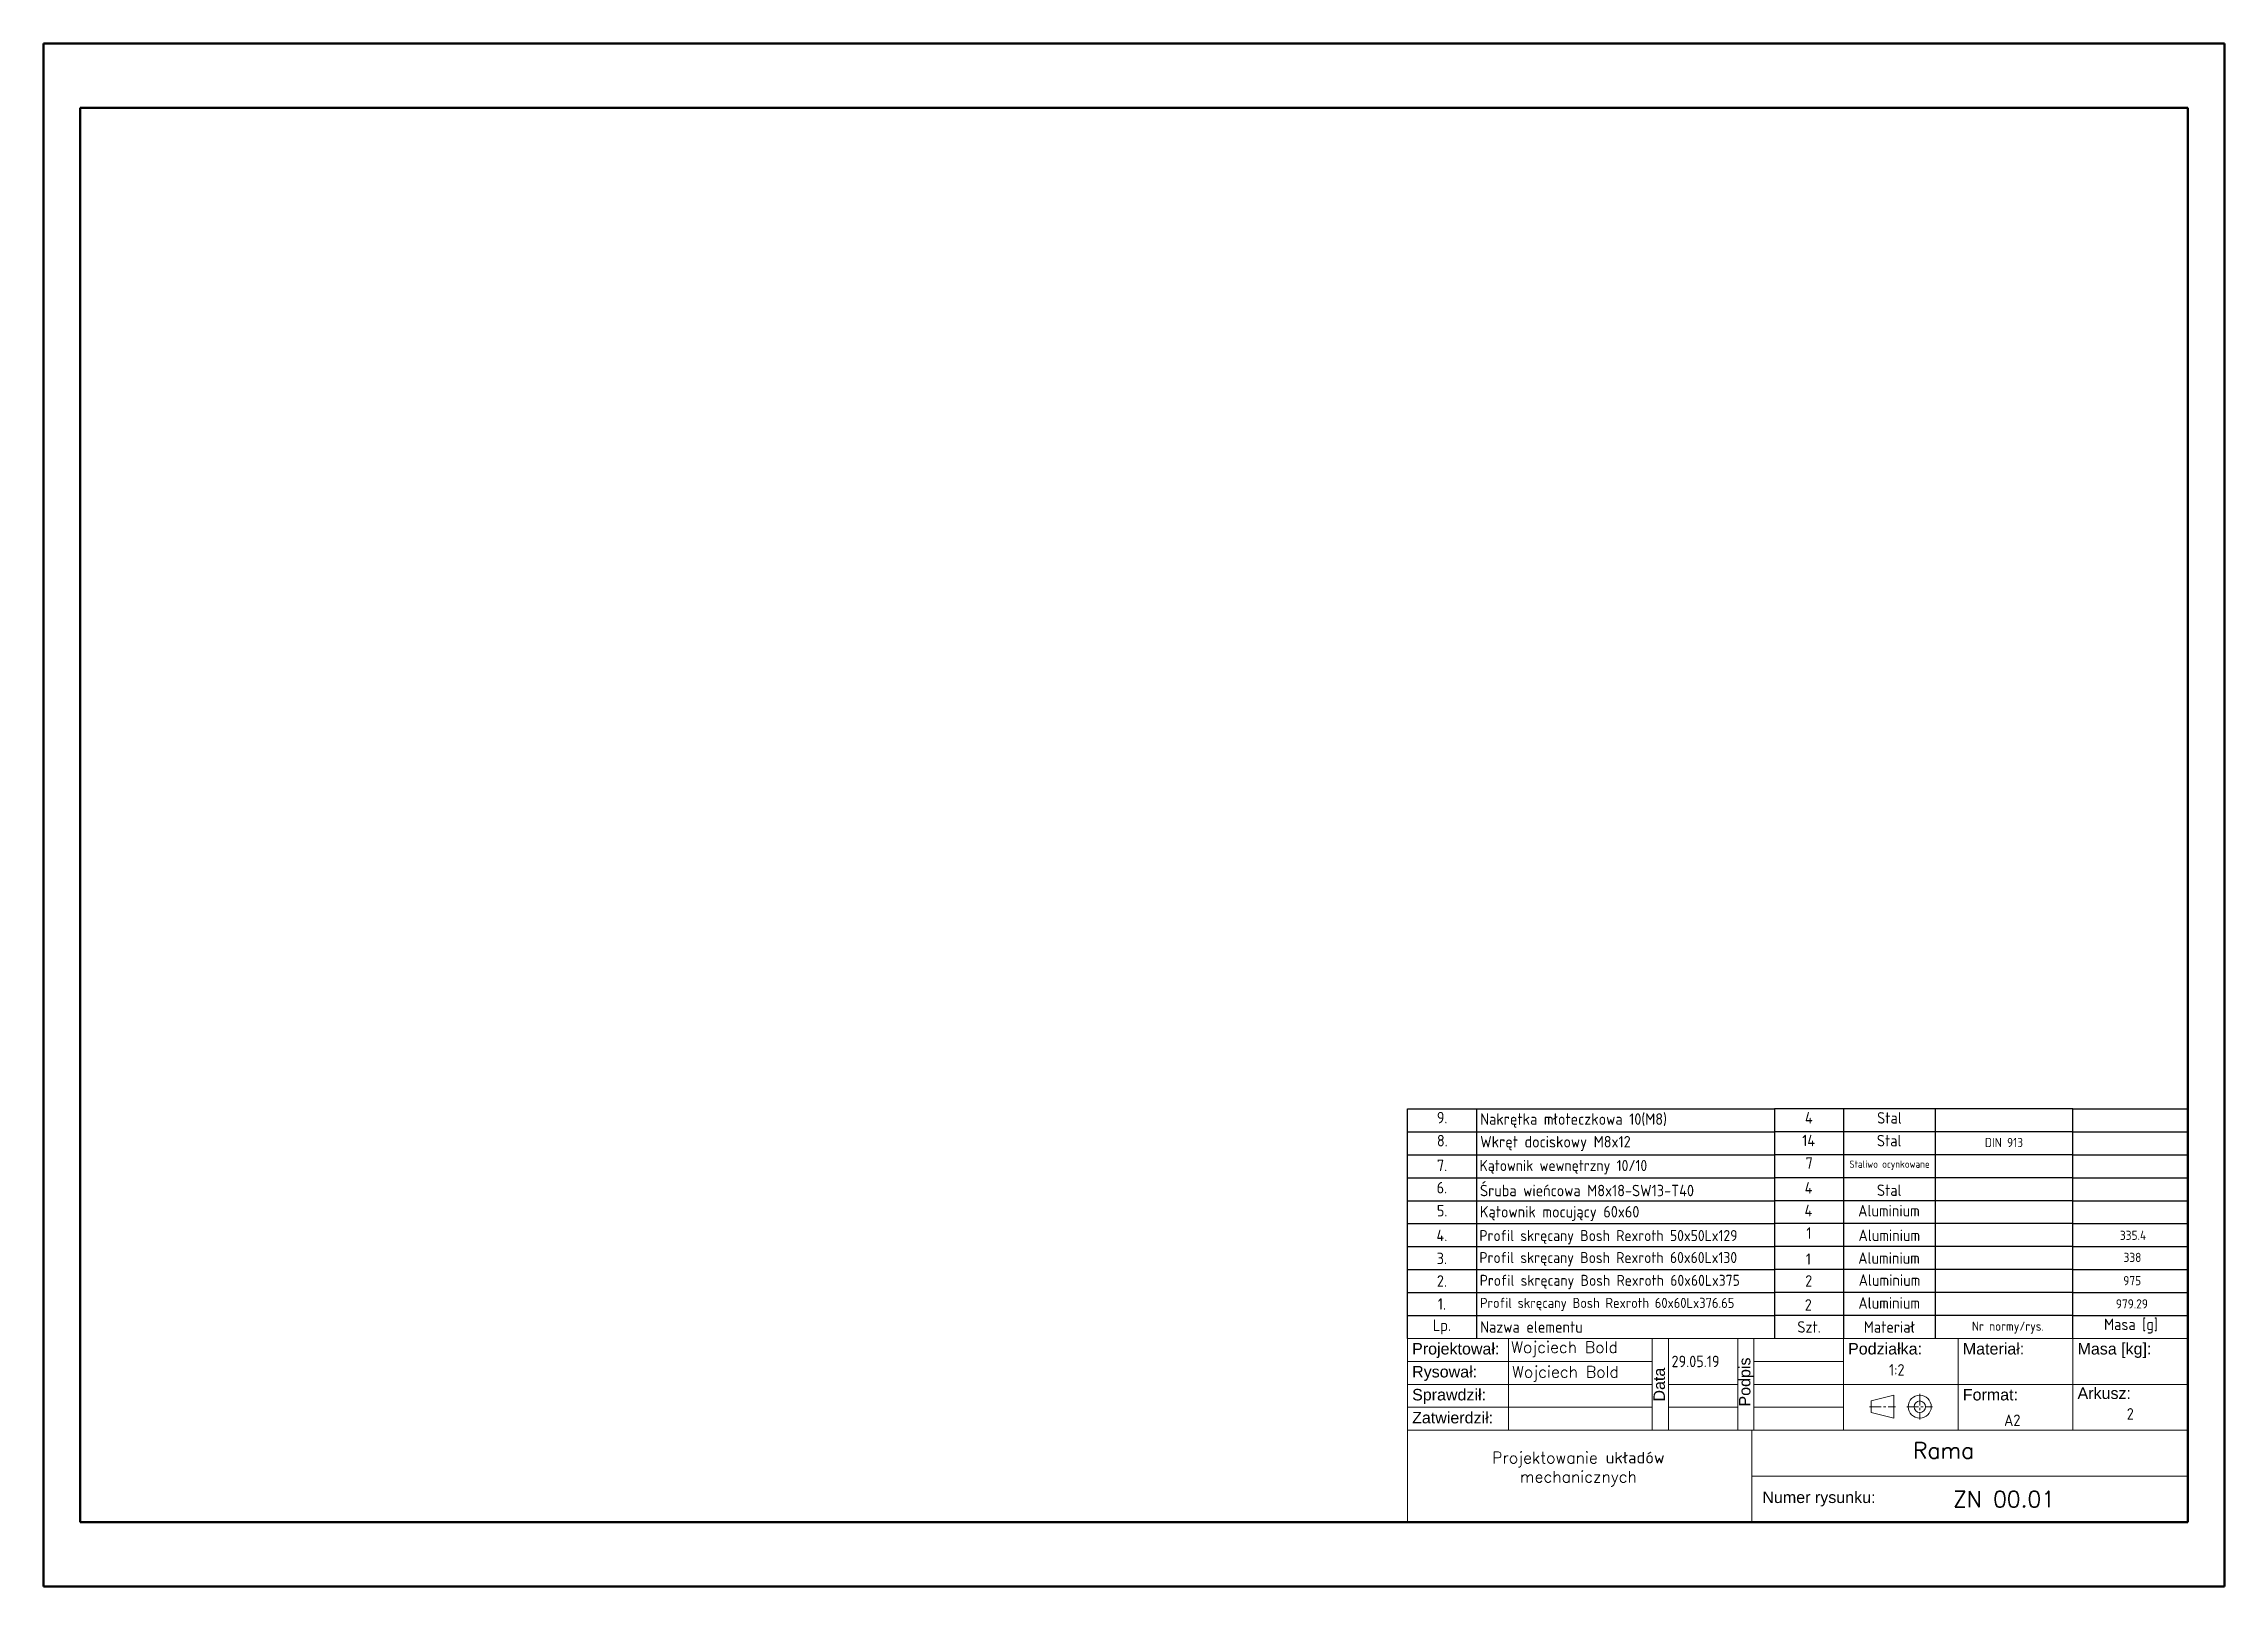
# Model space of a CAD drawing. Header units: millimetres. Extents: x 3537 to 7300, y -380 to 3324.
# Drawn here: x 5159 to 6347, y 2484 to 3324 of the extents above; entities that cross this region are included whole.
import ezdxf
from ezdxf.enums import TextEntityAlignment as Align

# ---------------------------------------------------------------- set-up
doc = ezdxf.new("R2010")
doc.units = ezdxf.units.MM
doc.linetypes.add('CENTER', pattern=[50.8, 31.75, -6.35, 6.35, -6.35])
for name, color, linetype, lineweight in [('AM_0', 7, 'Continuous', 50), ('Cienkie', 51, 'Continuous', 13), ('Tabelka cienka', 3, 'Continuous', 25)]:
    doc.layers.add(name, color=color, linetype=linetype, lineweight=lineweight)
doc.styles.add('Opis tabelki', font='arial.ttf')
doc.styles.add('SIMPLEX8', font='SIMPLEX8.shx')
doc.styles.get("Standard").update_dxf_attribs({"font": 'geniso.shx'})

msp = doc.modelspace()

# ---------------------------------------------------------------- texts
at = {"layer": 'Cienkie', "style": 'Opis tabelki'}
for s, p in [('Projektował:', (5904.957, 2613.373)), ('Podziałka:', (6142.457, 2613.373)), ('Materiał:', (6204.957, 2613.373)), ('Masa [kg]:', (6267.457, 2613.373)), ('Rysował:', (5904.957, 2600.873)), ('Sprawdził:', (5904.957, 2588.373)), ('Format:', (6204.957, 2588.373)), ('Arkusz:', (6267.457, 2589.165)), ('Zatwierdził:', (5904.957, 2575.873)), ('Numer rysunku:', (6095.779, 2532.5))]:
    msp.add_text(s, height=6.25, dxfattribs=at).set_placement(p, align=Align.MIDDLE_LEFT)
for s, p in [('Data', (6039.564, 2584.612)), ('Podpis', (6086.124, 2581.912))]:
    msp.add_text(s, height=6.25, rotation=90, dxfattribs=at).set_placement(p, align=Align.MIDDLE_LEFT)
at = {"layer": 'Cienkie'}
for s, width, heights, insert, char_height, attachment_point in [('9.', 37.5, [0], (5921.317, 2739.223), 6.25, 5), ('Nakrętka młoteczkowa 10(M8)', 153.26425, [0], (5942.055, 2737.65), 6.25, 4), ('\\pxi-3,l3,qc,t3;4', 37.5, [0], (6121.073, 2739.116), 6.25, 5), ('\\pxqc;Stal', 50, [0], (6140, 2739.081), 6.25, 4), ('8.', 37.5, [0], (5921.427, 2726.677), 6.25, 5), ('Wkręt dociskowy M8x12', 153.26425, [0], (5942.055, 2725.15), 6.25, 4), ('14', 62.5, [15.638], (6120.969, 2726.758), 6.25, 5), ('\\pxqc;Stal', 50, [0], (6139.856, 2726.685), 6.25, 4), ('DIN 913', 75, [0], (6227.388, 2725.687), 5, 5), ('7.', 37.5, [0], (5921.284, 2713.206), 6.25, 5), ('Kątownik wewnętrzny 10/10', 162.15248, [0], (5941.751, 2712.238), 6, 4), ('\\pxi-3,l3,qc,t3;7', 37.5, [0], (6121.292, 2714.518), 6.25, 5), ('\\pxqc;Staliwo ocynkowane', 50, [0], (6140.041, 2713.278), 4, 4), ('6.', 37.5, [0], (5921.198, 2701.093), 6.25, 5), ('Śruba wieńcowa M8x18-SW13-T40', 153.26425, [0], (5941.936, 2699.52), 6.25, 4), ('\\pxi-3,l3,qc,t3;4', 37.5, [0], (6120.954, 2700.986), 6.25, 5), ('\\pxqc;Stal', 50, [0], (6139.888, 2699.693), 6.25, 4), ('5.', 37.5, [0], (5921.309, 2688.547), 6.25, 5), ('Kątownik mocujący 60x60', 153.26425, [0], (5941.936, 2687.02), 6.25, 4), ('4', 62.5, [15.638], (6120.85, 2688.628), 6.25, 5), ('\\pxqc;Aluminium', 50, [0], (6139.737, 2688.555), 6.25, 4), ('4.', 37.5, [0], (5921.166, 2675.076), 6.25, 5), ('Profil skręcany Bosh Rexroth 50x50Lx129', 162.15248, [0], (5941.632, 2674.108), 6, 4), ('\\pxi-3,l3,qc,t3;1', 37.5, [0], (6121.174, 2676.388), 6.25, 5), ('\\pxqc;Aluminium', 50, [0], (6139.922, 2675.148), 6.25, 4), ('335.4', 75, [0], (6297.704, 2675.126), 5, 5), ('3.', 37.5, [0], (5921.166, 2662.576), 6.25, 5), ('Profil skręcany Bosh Rexroth 60x60Lx130', 172.91193, [0], (5941.632, 2662.137), 6, 4), ('1', 62.5, [15.638], (6120.845, 2662.199), 6.25, 5), ('\\pxqc;Aluminium', 50, [0], (6139.778, 2662.752), 6.25, 4), ('338', 75, [0], (6297.383, 2663.113), 5, 5), ('\\pxi-3,l3,t3;2.', 37.5, [0], (5921.207, 2650.248), 6.25, 5), ('Profil skręcany Bosh Rexroth 60x60Lx375', 172.91193, [0], (5941.798, 2649.719), 6, 4), ('2', 62.5, [15.638], (6121.017, 2650.31), 6.25, 5), ('\\pxqc;Aluminium', 50, [0], (6140.021, 2650.74), 6.25, 4), ('975', 75, [0], (6297.223, 2650.459), 5, 5), ('\\pxi-3,l3,qc,t3;1.', 37.5, [0], (5921.207, 2637.748), 6.25, 5), ('Profil skręcany Bosh Rexroth 60x60Lx376.65', 166.94321, [0], (5942.02, 2637.518), 5.5, 4), ('2', 62.5, [15.638], (6120.787, 2637.256), 6.25, 5), ('\\pxqc;Aluminium', 50, [0], (6139.876, 2638.344), 6.25, 4), ('979.29', 75, [0], (6297.063, 2637.805), 5, 5), ('Lp.', 37.5, [0], (5921.207, 2625.248), 6.25, 5), ('Nazwa elementu', 153.26425, [0], (5942.028, 2625.248), 6.25, 4), ('\\pxqc;Szt.', 37.5, [0], (6102.457, 2625.248), 6.25, 4), ('\\pxqc;Materiał', 50, [0], (6139.957, 2625.248), 6.25, 4), ('Nr normy/rys.', 75, [0], (6229.528, 2624.903), 5, 5), ('\\pxqc;Masa [g]', 62.5, [0], (6296.552, 2625.731), 6.25, 5), ('29.05.19 ', 37.79301, [0], (6046.288, 2609.596), 6.25, 1), ('\\P^I1:2', 62.5, [0], (6139.747, 2615.427), 6.25, 1), ('2', 62.5, [15.638], (6296.207, 2577.924), 6.25, 5), (' ^I\\P^IA2', 62.5, [0], (6202.457, 2587.979), 6.25, 1)]:
    msp.add_mtext_dynamic_manual_height_columns(s, width=width, gutter_width=31.25, heights=heights, dxfattribs=dict(at, insert=insert, char_height=char_height, attachment_point=attachment_point))
at = {"layer": 'Cienkie', "attachment_point": 1, "style": 'SIMPLEX8'}
for s, width, heights, insert, char_height in [('Wojciech Bold', 74.33288, [6.25], (5958.937, 2617.331), 6.25), ('Wojciech Bold', 74.33288, [0], (5959.442, 2603.918), 6.25), ('\\pxqc;Projektowanie układów\\Pmechanicznych', 171.46456, [0], (5909.795, 2557.213), 6.25), ('Rama', 214.22272, [0], (6177.812, 2562.392), 8.75), ('ZN 00.01', 143.47664, [0], (6199.675, 2535.861), 8.75)]:
    msp.add_mtext_dynamic_manual_height_columns(s, width=width, gutter_width=43.75, heights=heights, dxfattribs=dict(at, insert=insert, char_height=char_height))

# ---------------------------------------------------------------- blocks, each defined once
blk = doc.blocks.new('*U43')
at = {"layer": 'Tabelka cienka'}
for p, q in [((-212.5, -6.25), (-212.5, 6.25)), ((-212.5, 6.25), (-175, 6.25)), ((-175, 6.25), (-175, -6.25)), ((-175, 6.25), (-12.5, 6.25)), ((25, 6.25), (-12.5, 6.25)), ((-12.5, 6.25), (-12.5, -6.25)), ((75, 6.25), (25, 6.25)), ((25, 6.25), (25, -6.25)), ((150, 6.25), (75, 6.25)), ((75, 6.25), (75, -6.25)), ((150, -6.25), (150, 6.25)), ((150, 6.25), (212.5, 6.25))]:
    blk.add_line(p, q, dxfattribs=at)
blk = doc.blocks.new('*U44')
at = {"layer": 'Cienkie', "color": 0, "linetype": 'ByBlock', "lineweight": -2, "transparency": 16777216}
for p in [(0, 112.5), (0, 100), (0, 87.5), (0, 75), (0, 62.5), (0, 50), (0, 37.5), (0, 25), (0, 12.5), (0, 0)]:
    blk.add_blockref('*U43', p, dxfattribs=at)

# ---------------------------------------------------------------- linework, layer by layer
at = {"layer": 'AM_0'}
for p, q in [((5159.457, 3323.998), (5159.457, 2483.998)), ((6347.457, 3323.998), (5159.457, 3323.998)), ((6347.457, 2483.998), (6347.457, 3323.998)), ((5179.457, 3288.998), (5179.457, 2518.998)), ((6327.457, 3288.998), (5179.457, 3288.998)), ((6327.457, 2518.998), (6327.457, 3288.998)), ((5179.457, 2518.998), (6327.457, 2518.998)), ((5159.457, 2483.998), (6347.457, 2483.998))]:
    msp.add_line(p, q, dxfattribs=at)
at = {"layer": 'Cienkie'}
for p, q in [((5902.457, 2618.998), (6327.457, 2618.998)), ((5902.457, 2518.998), (5902.457, 2618.998)), ((6035.825, 2618.998), (5957.457, 2618.998)), ((5957.457, 2618.998), (5957.457, 2568.998)), ((6035.825, 2568.998), (6035.825, 2618.998)), ((6044.592, 2618.998), (6044.592, 2568.998)), ((6082.385, 2618.998), (6082.385, 2568.998)), ((6091.152, 2618.998), (6091.152, 2568.998)), ((6139.957, 2568.998), (6139.957, 2618.998)), ((6202.457, 2568.998), (6202.457, 2618.998)), ((6264.957, 2568.998), (6264.957, 2618.998)), ((5902.457, 2606.498), (6035.825, 2606.498)), ((6091.152, 2606.498), (6139.957, 2606.498)), ((5902.457, 2593.998), (6035.825, 2593.998)), ((6044.592, 2593.998), (6082.385, 2593.998)), ((6091.152, 2593.998), (6139.957, 2593.998)), ((6139.957, 2593.998), (6327.457, 2593.998)), ((5902.457, 2581.498), (6035.825, 2581.498)), ((6044.592, 2581.498), (6082.385, 2581.498)), ((6091.152, 2581.498), (6139.957, 2581.498)), ((6154.965, 2584.931), (6167.465, 2588.056)), ((6154.965, 2584.931), (6154.965, 2578.681)), ((6154.965, 2578.681), (6167.465, 2575.556)), ((6167.465, 2575.556), (6167.465, 2588.056)), ((5902.457, 2568.998), (6327.457, 2568.998)), ((6089.957, 2518.998), (6089.957, 2568.998)), ((6089.957, 2543.998), (6327.457, 2543.998))]:
    msp.add_line(p, q, dxfattribs=at)
at = {"layer": 'Cienkie', "color": 4, "linetype": 'CENTER', "ltscale": 0.2}
for p, q in [((6154.215, 2581.806), (6168.215, 2581.806)), ((6174.51, 2581.806), (6188.51, 2581.806)), ((6181.51, 2588.806), (6181.51, 2574.806))]:
    msp.add_line(p, q, dxfattribs=at)
at = {"layer": 'Cienkie'}
for radius in [6.25, 3.125]:
    msp.add_circle((6181.51, 2581.806), radius, dxfattribs=at)

# ---------------------------------------------------------------- block references
msp.add_blockref('*U44', (6114.957, 2625.248), dxfattribs=at)

msp.set_redraw_order([(e.dxf.handle, doc.entitydb.next_handle()) for e in msp.query("TEXT MTEXT ATTDEF DIMENSION ARC_DIMENSION")])  # texts and dimensions are drawn at this point

doc.saveas('drawing.dxf')
